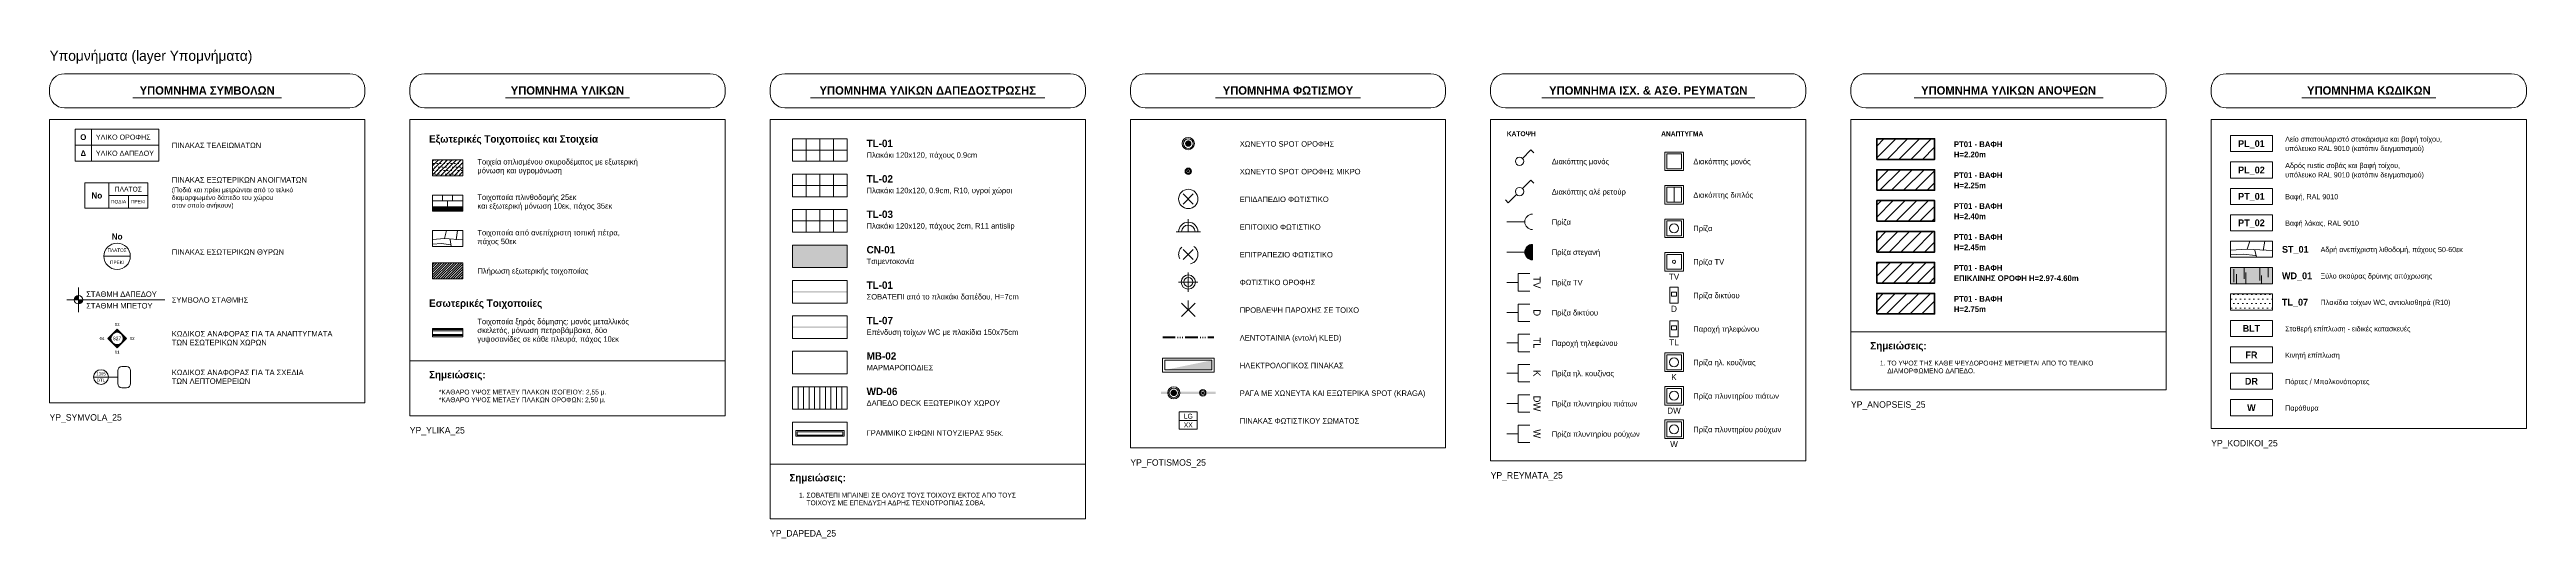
# Model space of a CAD drawing. Extents: x 0 to 269, y -106 to 0.
# Drawn here: x 23.1 to 42.35, y -9.59 to -5.8 of the extents above; entities that cross this region are included whole.
import ezdxf
from ezdxf.enums import TextEntityAlignment as Align

# ---------------------------------------------------------------- set-up
doc = ezdxf.new("R2010")
doc.units = 0
doc.linetypes.add('KIT_DASH', pattern=[0.15, 0.1, -0.05])
doc.layers.add('KIT-Οδηγίες', color=140, linetype='Continuous', plot=False)
doc.layers.add('Υπομνήματα', color=61, linetype='Continuous', lineweight=18)
doc.styles.add('KIT', font='Commissioner-Regular.ttf')
doc.styles.add('KIT-B', font='Commissioner-Bold.ttf')

# ---------------------------------------------------------------- blocks, each defined once
blk = doc.blocks.new('YP_SYMVOLA_25')
for points in [[(0.225, -1.755), (0.225, -1.7225, 0.41421356), (0.1925, -1.755)], [(0.225, -1.755), (0.225, -1.7875, 0.41421356), (0.2575, -1.755)]]:
    blk.add_hatch(color=256).paths.add_polyline_path(points)
h = blk.add_hatch(color=256)
h.paths.add_polyline_path([(0.5975, -2.055), (0.525, -1.9825), (0.4525, -2.055), (0.525, -2.1275)])
h.paths.add_polyline_path([(0.4775, -2.055, 1), (0.5725, -2.055, 1)], flags=16)
for p, q in [((0.64816, -0.1872), (1.80184, -0.1872)), ((0.2, -0.555), (0.85, -0.555)), ((0.325, -0.68), (0.325, -0.43)), ((0.46, -1.0425), (0.46, -0.8475)), ((0.46, -0.945), (0.765, -0.945)), ((0.6125, -1.0425), (0.6125, -0.945)), ((0.4225, -1.4175), (0.6275, -1.4175)), ((0.225, -1.85), (0.225, -1.66)), ((0.135, -1.755), (0.89643, -1.755)), ((0.3425, -2.355), (0.4575, -2.355)), ((0.4575, -2.355), (0.53, -2.355))]:
    blk.add_line(p, q)
for points in [[(0.115, -0.265), (2.335, -0.265, 0.41421356), (2.45, -0.15), (2.45, -0.115, 0.41421356), (2.335, 0), (0.115, 0, 0.41421356), (0, -0.115), (0, -0.15, 0.41421356)], [(0.5625, -2.4375), (0.5975, -2.4375, 0.41421356), (0.63, -2.405), (0.63, -2.305, 0.41421356), (0.5975, -2.2725), (0.5625, -2.2725, 0.41421356), (0.53, -2.305), (0.53, -2.405, 0.41421356)]]:
    blk.add_lwpolyline(points, format="xyb", close=True)
for points in [[(0, -2.555), (2.45, -2.555), (2.45, -0.355), (0, -0.355)], [(0.2, -0.68), (0.85, -0.68), (0.85, -0.43), (0.2, -0.43)], [(0.275, -1.0425), (0.765, -1.0425), (0.765, -0.8475), (0.275, -0.8475)], [(0.5975, -2.055), (0.525, -1.9825), (0.4525, -2.055), (0.525, -2.1275)]]:
    blk.add_lwpolyline(points, close=True)
for centre, radius in [((0.525, -1.4175), 0.1025), ((0.225, -1.755), 0.0325), ((0.525, -2.055), 0.0475), ((0.4, -2.355), 0.0575)]:
    blk.add_circle(centre, radius)
at = {"style": 'KIT-B'}
for s, height, p in [('ΥΠΟΜΝΗΜΑ ΣΥΜΒΟΛΩΝ', 0.065, (1.225, -0.1625)), ('No', 0.0475, (0.525, -1.2875))]:
    blk.add_text(s, height=height, dxfattribs=at).set_placement(p, align=Align.CENTER)
for s, height, style, p in [('Ο', 0.045, 'KIT-B', (0.2625, -0.4925)), ('Δ', 0.045, 'KIT-B', (0.2625, -0.6175)), ('No', 0.0475, 'KIT-B', (0.3675, -0.945)), ('ΠΛΑΤΟΣ', 0.0375, 'KIT', (0.6125, -0.89625)), ('ΠΟΔΙΑ', 0.0275, 'KIT', (0.53625, -0.99375)), ('ΠΡΕΚΙ', 0.0275, 'KIT', (0.68875, -0.99375)), ('ΠΛΑΤΟΣ', 0.02625, 'KIT', (0.525, -1.37)), ('ΠΡΕΚΙ', 0.02625, 'KIT', (0.525, -1.465)), ('04', 0.02375, 'KIT', (0.4075, -2.055)), ('827', 0.0275, 'KIT', (0.525, -2.055)), ('03', 0.02375, 'KIT', (0.525, -1.9475)), ('02', 0.02375, 'KIT', (0.6425, -2.055)), ('01', 0.02375, 'KIT', (0.525, -2.1625)), ('1305', 0.02375, 'KIT', (0.4, -2.33)), ('DTL', 0.02375, 'KIT', (0.4, -2.38))]:
    blk.add_text(s, height=height, dxfattribs=dict(style=style)).set_placement(p, align=Align.MIDDLE_CENTER)
at = {"style": 'KIT'}
for s, p in [('ΥΛΙΚΟ ΟΡΟΦΗΣ', (0.36, -0.4925)), ('ΥΛΙΚΟ ΔΑΠΕΔΟΥ', (0.36, -0.6175))]:
    blk.add_text(s, height=0.04, dxfattribs=at).set_placement(p, align=Align.MIDDLE_LEFT)
for s, height, p in [('ΠΙΝΑΚΑΣ ΤΕΛΕΙΩΜΑΤΩΝ', 0.0425, (0.95, -0.5775)), ('διαμορφωμένο δάπεδο του χώρου', 0.0375, (0.95, -0.98)), ('(Ποδιά και πρέκι μετρώνται από το τελικό', 0.0375, (0.95, -0.92)), ('ΠΙΝΑΚΑΣ ΕΞΩΤΕΡΙΚΩΝ ΑΝΟΙΓΜΑΤΩΝ', 0.0425, (0.95, -0.845)), ('στον οποίο ανήκουν)', 0.0375, (0.95, -1.04)), ('ΠΙΝΑΚΑΣ ΕΣΩΤΕΡΙΚΩΝ ΘΥΡΩΝ', 0.0425, (0.95, -1.405)), ('ΣΤΑΘΜΗ ΔΑΠΕΔΟΥ', 0.0425, (0.285, -1.7325)), ('ΣΤΑΘΜΗ ΜΠΕΤΟΥ', 0.0425, (0.285, -1.8225)), ('ΣΥΜΒΟΛΟ ΣΤΑΘΜΗΣ', 0.0425, (0.95, -1.7775)), ('ΤΩΝ ΕΣΩΤΕΡΙΚΩΝ ΧΩΡΩΝ', 0.0425, (0.95, -2.108)), ('ΚΩΔΙΚΟΣ ΑΝΑΦΟΡΑΣ ΓΙΑ ΤΑ ΑΝΑΠΤΥΓΜΑΤΑ', 0.0425, (0.95, -2.04)), ('ΚΩΔΙΚΟΣ ΑΝΑΦΟΡΑΣ ΓΙΑ ΤΑ ΣΧΕΔΙΑ', 0.0425, (0.95, -2.34)), ('ΤΩΝ ΛΕΠΤΟΜΕΡΕΙΩΝ', 0.0425, (0.95, -2.408))]:
    blk.add_text(s, height=height, dxfattribs=at).set_placement(p)
blk = doc.blocks.new('YP_YLIKA_25')
h = blk.add_hatch()
h.set_pattern_fill('ANSI31', color=252, scale=0.007874)
h.paths.add_polyline_path([(0.175, -0.7925), (0.4125, -0.7925), (0.4125, -0.6675), (0.175, -0.6675)])
h = blk.add_hatch()
h.set_pattern_fill('DOTS', color=252, scale=0.017323)
h.paths.add_polyline_path([(0.175, -0.7925), (0.4125, -0.7925), (0.4125, -0.6675), (0.175, -0.6675)])
at = {"true_color": 0xf8f6b0}
blk.add_hatch(color=256, dxfattribs=at).paths.add_polyline_path([(0.175, -1.0675), (0.4125, -1.0675), (0.4125, -1.0325), (0.175, -1.0325)])
h = blk.add_hatch()
h.set_pattern_fill('ANSI37', color=252, scale=0.0062992)
h.paths.add_polyline_path([(0.175, -1.0675), (0.4125, -1.0675), (0.4125, -1.0325), (0.175, -1.0325)])
h = blk.add_hatch()
h.set_pattern_fill('ANSI31', color=252, scale=0.0043307)
h.paths.add_polyline_path([(0.175, -1.5925), (0.4125, -1.5925), (0.4125, -1.4675), (0.175, -1.4675)])
for p, q in [((0.74313, -0.1872), (1.70687, -0.1872)), ((0.175, -1.0325), (0.4125, -1.0325)), ((0, -2.23), (2.45, -2.23))]:
    blk.add_line(p, q)
at = {"color": 252}
for p, q in [((0.25338, -0.9875), (0.25338, -0.9425)), ((0.33175, -0.9875), (0.33175, -0.9425)), ((0.175, -0.9875), (0.4125, -0.9875)), ((0.29375, -1.0325), (0.29375, -0.9875)), ((0.175, -1.9866), (0.4125, -1.9866)), ((0.175, -1.9957), (0.4125, -1.9957)), ((0.175, -2.0243), (0.4125, -2.0243)), ((0.175, -2.0334), (0.4125, -2.0334))]:
    blk.add_line(p, q, dxfattribs=at)
blk.add_lwpolyline([(0.115, -0.265), (2.335, -0.265, 0.41421356), (2.45, -0.15), (2.45, -0.115, 0.41421356), (2.335, 0), (0.115, 0, 0.41421356), (0, -0.115), (0, -0.15, 0.41421356)], format="xyb", close=True)
for points in [[(0, -2.655), (2.45, -2.655), (2.45, -0.355), (0, -0.355)], [(0.175, -0.7925), (0.4125, -0.7925), (0.4125, -0.6675), (0.175, -0.6675)], [(0.175, -1.0675), (0.4125, -1.0675), (0.4125, -0.9425), (0.175, -0.9425)], [(0.175, -1.3425), (0.4125, -1.3425), (0.4125, -1.2175), (0.175, -1.2175)], [(0.175, -1.5925), (0.4125, -1.5925), (0.4125, -1.4675), (0.175, -1.4675)], [(0.175, -2.0425), (0.4125, -2.0425), (0.4125, -1.9775), (0.175, -1.9775)]]:
    blk.add_lwpolyline(points, close=True)
for points in [[(0.175, -1.28625), (0.27, -1.28), (0.4125, -1.29)], [(0.175, -1.3225), (0.24625, -1.3175), (0.3175, -1.3275)], [(0.27, -1.28), (0.28425, -1.2175)], [(0.32225, -1.3425), (0.31275, -1.2875)], [(0.36025, -1.28875), (0.36975, -1.2175)]]:
    blk.add_lwpolyline(points, dxfattribs=at)
at = {"style": 'KIT-B'}
blk.add_text('ΥΠΟΜΝΗΜΑ ΥΛΙΚΩΝ', height=0.065, dxfattribs=at).set_placement((1.225, -0.1625), align=Align.CENTER)
for s, height, style, p in [('Εξωτερικές Τοιχοποιίες και Στοιχεία', 0.0575, 'KIT-B', (0.15, -0.535)), ('Τοιχεία οπλισμένου σκυροδέματος με εξωτερική', 0.0425, 'KIT', (0.525, -0.705)), ('μόνωση και υγρομόνωση', 0.0425, 'KIT', (0.525, -0.773)), ('Τοιχοποιία πλινθοδομής 25εκ', 0.0425, 'KIT', (0.525, -0.98)), ('και εξωτερική μόνωση 10εκ, πάχος 35εκ', 0.0425, 'KIT', (0.525, -1.048)), ('Τοιχοποιία από ανεπίχριστη τοπική πέτρα,', 0.0425, 'KIT', (0.525, -1.255)), ('πάχος 50εκ', 0.0425, 'KIT', (0.525, -1.323)), ('Πλήρωση εξωτερικής τοιχοποιίας', 0.0425, 'KIT', (0.525, -1.5525)), ('Εσωτερικές Τοιχοποιίες', 0.0575, 'KIT-B', (0.15, -1.81)), ('Τοιχοποιία ξηράς δόμησης: μονός μεταλλικός', 0.0425, 'KIT', (0.525, -1.945)), ('γυψοσανίδες σε κάθε πλευρά, πάχος 10εκ', 0.0425, 'KIT', (0.525, -2.081)), ('σκελετός, μόνωση πετροβάμβακα, δύο', 0.0425, 'KIT', (0.525, -2.013)), ('Σημειώσεις:', 0.0575, 'KIT-B', (0.15, -2.365)), ('*ΚΑΘΑΡΟ ΥΨΟΣ ΜΕΤΑΞΥ ΠΛΑΚΩΝ ΙΣΟΓΕΙΟΥ: 2,55 μ.', 0.0375, 'KIT', (0.225, -2.49)), ('*ΚΑΘΑΡΟ ΥΨΟΣ ΜΕΤΑΞΥ ΠΛΑΚΩΝ ΟΡΟΦΩΝ: 2,50 μ.', 0.0375, 'KIT', (0.225, -2.55))]:
    blk.add_text(s, height=height, dxfattribs=dict(style=style)).set_placement(p)
blk = doc.blocks.new('YP_DAPEDA_25')
at = {"true_color": 0xc8c8cb}
blk.add_hatch(color=256, dxfattribs=at).paths.add_polyline_path([(0.175, -1.505), (0.6, -1.505), (0.6, -1.33), (0.175, -1.33)])
at = {"true_color": 0xff7f00}
blk.add_hatch(color=256, dxfattribs=at).paths.add_polyline_path([(0.175, -1.69875), (0.6, -1.69875), (0.6, -1.68625), (0.175, -1.68625)])
at = {"true_color": 0xffbf00}
blk.add_hatch(color=256, dxfattribs=at).paths.add_polyline_path([(0.175, -1.97375), (0.6, -1.97375), (0.6, -1.96125), (0.175, -1.96125)])
for p, q in [((0.31498, -0.1872), (2.13502, -0.1872)), ((0, -3.03), (2.45, -3.03))]:
    blk.add_line(p, q)
at = {"color": 252}
for p, q in [((0.28125, -0.68), (0.28125, -0.505)), ((0.3875, -0.68), (0.3875, -0.505)), ((0.49375, -0.68), (0.49375, -0.505)), ((0.175, -0.5925), (0.6, -0.5925)), ((0.175, -0.8675), (0.6, -0.8675)), ((0.28125, -0.955), (0.28125, -0.78)), ((0.3875, -0.955), (0.3875, -0.78)), ((0.49375, -0.955), (0.49375, -0.78)), ((0.175, -1.1425), (0.6, -1.1425)), ((0.28125, -1.23), (0.28125, -1.055)), ((0.3875, -1.23), (0.3875, -1.055)), ((0.49375, -1.23), (0.49375, -1.055)), ((0.2175, -2.605), (0.2175, -2.43)), ((0.26, -2.605), (0.26, -2.43)), ((0.3025, -2.605), (0.3025, -2.43)), ((0.345, -2.605), (0.345, -2.43)), ((0.3875, -2.605), (0.3875, -2.43)), ((0.43, -2.605), (0.43, -2.43)), ((0.4725, -2.605), (0.4725, -2.43)), ((0.515, -2.605), (0.515, -2.43)), ((0.5575, -2.605), (0.5575, -2.43))]:
    blk.add_line(p, q, dxfattribs=at)
blk.add_lwpolyline([(0.115, -0.265), (2.335, -0.265, 0.41421356), (2.45, -0.15), (2.45, -0.115, 0.41421356), (2.335, 0), (0.115, 0, 0.41421356), (0, -0.115), (0, -0.15, 0.41421356)], format="xyb", close=True)
for points in [[(0, -3.455), (2.45, -3.455), (2.45, -0.355), (0, -0.355)], [(0.175, -0.68), (0.6, -0.68), (0.6, -0.505), (0.175, -0.505)], [(0.175, -0.955), (0.6, -0.955), (0.6, -0.78), (0.175, -0.78)], [(0.175, -1.23), (0.6, -1.23), (0.6, -1.055), (0.175, -1.055)], [(0.175, -1.505), (0.6, -1.505), (0.6, -1.33), (0.175, -1.33)], [(0.175, -1.78), (0.6, -1.78), (0.6, -1.605), (0.175, -1.605)], [(0.175, -2.055), (0.6, -2.055), (0.6, -1.88), (0.175, -1.88)], [(0.175, -2.33), (0.6, -2.33), (0.6, -2.155), (0.175, -2.155)], [(0.175, -2.605), (0.6, -2.605), (0.6, -2.43), (0.175, -2.43)], [(0.175, -2.88), (0.6, -2.88), (0.6, -2.705), (0.175, -2.705)]]:
    blk.add_lwpolyline(points, close=True)
for points in [[(0.2, -2.815), (0.575, -2.815), (0.575, -2.77), (0.2, -2.77)], [(0.21, -2.805), (0.565, -2.805), (0.565, -2.78), (0.21, -2.78)]]:
    blk.add_lwpolyline(points, close=True, dxfattribs=at)
at = {"style": 'KIT-B'}
blk.add_text('ΥΠΟΜΝΗΜΑ ΥΛΙΚΩΝ ΔΑΠΕΔΟΣΤΡΩΣΗΣ', height=0.065, dxfattribs=at).set_placement((1.225, -0.1625), align=Align.CENTER)
for s, height, style, p in [('TL-01', 0.0575, 'KIT-B', (0.75, -0.57)), ('Πλακάκι 120x120, πάχους 0.9cm', 0.0425, 'KIT', (0.75, -0.6525)), ('TL-02', 0.0575, 'KIT-B', (0.75, -0.845)), ('Πλακάκι 120x120, 0.9cm, R10, υγροί χώροι', 0.0425, 'KIT', (0.75, -0.9275)), ('TL-03', 0.0575, 'KIT-B', (0.75, -1.12)), ('CN-01', 0.0575, 'KIT-B', (0.75, -1.395)), ('Πλακάκι 120x120, πάχους 2cm, R11 antislip', 0.0425, 'KIT', (0.75, -1.2025)), ('Τσιμεντοκονία', 0.0425, 'KIT', (0.75, -1.4775)), ('TL-01', 0.0575, 'KIT-B', (0.75, -1.67)), ('ΣΟΒΑΤΕΠΙ από το πλακάκι δαπέδου, H=7cm', 0.0425, 'KIT', (0.75, -1.7525)), ('TL-07', 0.0575, 'KIT-B', (0.75, -1.945)), ('Επένδυση τοίχων WC με πλακίδια 150x75cm', 0.0425, 'KIT', (0.75, -2.0275)), ('ΜΑΡΜΑΡΟΠΟΔΙΕΣ', 0.0425, 'KIT', (0.75, -2.3025)), ('MB-02', 0.0575, 'KIT-B', (0.75, -2.22)), ('WD-06', 0.0575, 'KIT-B', (0.75, -2.495)), ('ΔΑΠΕΔΟ DECK ΕΞΩΤΕΡΙΚΟΥ ΧΩΡΟΥ', 0.0425, 'KIT', (0.75, -2.5775)), ('ΓΡΑΜΜΙΚΟ ΣΙΦΩΝΙ ΝΤΟΥΖΙΕΡΑΣ 95εκ.', 0.0425, 'KIT', (0.75, -2.81)), ('Σημειώσεις:', 0.0575, 'KIT-B', (0.15, -3.165)), ('1. ΣΟΒΑΤΕΠΙ ΜΠΑΙΝΕΙ ΣΕ ΟΛΟΥΣ ΤΟΥΣ ΤΟΙΧΟΥΣ ΕΚΤΟΣ ΑΠΟ ΤΟΥΣ', 0.0375, 'KIT', (0.225, -3.29)), ('    ΤΟΙΧΟΥΣ ΜΕ ΕΠΕΝΔΥΣΗ ΑΔΡΗΣ ΤΕΧΝΟΤΡΟΠΙΑΣ ΣΟΒΑ.', 0.0375, 'KIT', (0.225, -3.35))]:
    blk.add_text(s, height=height, dxfattribs=dict(style=style)).set_placement(p)
blk = doc.blocks.new('YP_FOTISMOS_25')
for points in [[(0.425, -0.5425, 1), (0.475, -0.5425, 1)], [(0.4395, -0.7575, 1), (0.4605, -0.7575, 1)], [(0.25, -2.055), (0.35, -2.055), (0.35, -2.04), (0.25, -2.04)], [(0.425, -2.055), (0.525, -2.055), (0.525, -2.04), (0.425, -2.04)], [(0.6, -2.055), (0.65, -2.055), (0.65, -2.04), (0.6, -2.04)], [(0.2675, -2.3), (0.6325, -2.3), (0.6325, -2.225)], [(0.2375, -2.4875), (0.6625, -2.4875), (0.6625, -2.4675), (0.2375, -2.4675)], [(0.3125, -2.4775, 1), (0.3625, -2.4775, 1)], [(0.552, -2.4775, 1), (0.573, -2.4775, 1)]]:
    blk.add_hatch(color=1).paths.add_polyline_path(points)
blk.add_line((0.66085, -0.1872), (1.78915, -0.1872))
at = {"color": 1}
for p, q in [((0.411, -1.0115), (0.489, -0.9335)), ((0.411, -0.9335), (0.489, -1.0115)), ((0.45, -1.2275), (0.45, -1.13)), ((0.355, -1.2275), (0.545, -1.2275)), ((0.411, -1.4415), (0.489, -1.3635)), ((0.411, -1.3635), (0.489, -1.4415)), ((0.375, -1.6175), (0.525, -1.6175)), ((0.45, -1.6925), (0.45, -1.5425)), ((0.3975, -1.885), (0.5025, -1.78)), ((0.3975, -1.78), (0.5025, -1.885)), ((0.45, -1.8325), (0.45, -1.76)), ((0.38, -2.6925), (0.52, -2.6925))]:
    blk.add_line(p, q, dxfattribs=at)
at = {"color": 1, "lineweight": 9}
for p, q in [((0.36875, -2.05275), (0.36875, -2.04225)), ((0.3875, -2.05275), (0.3875, -2.04225)), ((0.40625, -2.05275), (0.40625, -2.04225)), ((0.54375, -2.05275), (0.54375, -2.04225)), ((0.5625, -2.05275), (0.5625, -2.04225)), ((0.58125, -2.05275), (0.58125, -2.04225))]:
    blk.add_line(p, q, dxfattribs=at)
blk.add_lwpolyline([(0.115, -0.265), (2.335, -0.265, 0.41421356), (2.45, -0.15), (2.45, -0.115, 0.41421356), (2.335, 0), (0.115, 0, 0.41421356), (0, -0.115), (0, -0.15, 0.41421356)], format="xyb", close=True)
blk.add_lwpolyline([(0, -2.905), (2.45, -2.905), (2.45, -0.355), (0, -0.355)], close=True)
at = {"color": 1}
for points in [[(0.25, -2.3175), (0.65, -2.3175), (0.65, -2.2075), (0.25, -2.2075)], [(0.2675, -2.3), (0.6325, -2.3), (0.6325, -2.225), (0.2675, -2.225)], [(0.38, -2.76), (0.52, -2.76), (0.52, -2.625), (0.38, -2.625)]]:
    blk.add_lwpolyline(points, close=True, dxfattribs=at)
for centre, radius in [((0.45, -0.5425), 0.0475), ((0.45, -0.5425), 0.0375), ((0.45, -0.7575), 0.025), ((0.45, -0.7575), 0.0175), ((0.45, -0.9725), 0.075), ((0.45, -1.6175), 0.055), ((0.45, -1.6175), 0.035), ((0.3375, -2.4775), 0.0475), ((0.3375, -2.4775), 0.0375), ((0.5625, -2.4775), 0.025), ((0.5625, -2.4775), 0.0175)]:
    blk.add_circle(centre, radius, dxfattribs=at)
at = {"color": 1, "linetype": 'KIT_DASH', "ltscale": 0.3}
blk.add_circle((0.45, -1.4025), 0.075, dxfattribs=at)
at = {"color": 1}
for radius in [0.075, 0.0525]:
    blk.add_arc((0.45, -1.2275), radius, 0, 180, dxfattribs=at)
at = {"style": 'KIT-B'}
blk.add_text('ΥΠΟΜΝΗΜΑ ΦΩΤΙΣΜΟΥ', height=0.065, dxfattribs=at).set_placement((1.225, -0.1625), align=Align.CENTER)
at = {"style": 'KIT'}
for s, p in [('ΧΩΝΕΥΤΟ SPOT ΟΡΟΦΗΣ', (0.85, -0.56625)), ('ΧΩΝΕΥΤΟ SPOT ΟΡΟΦΗΣ ΜΙΚΡΟ', (0.85, -0.78125)), ('ΕΠΙΔΑΠΕΔΙΟ ΦΩΤΙΣΤΙΚΟ', (0.85, -0.99625)), ('ΕΠΙΤΟΙΧΙΟ ΦΩΤΙΣΤΙΚΟ', (0.85, -1.21125)), ('ΕΠΙΤΡΑΠΕΖΙΟ ΦΩΤΙΣΤΙΚΟ', (0.85, -1.42625)), ('ΦΩΤΙΣΤΙΚΟ ΟΡΟΦΗΣ', (0.85, -1.64125)), ('ΠΡΟΒΛΕΨΗ ΠΑΡΟΧΗΣ ΣΕ ΤΟΙΧΟ', (0.85, -1.85625)), ('ΛΕΝΤΟΤΑΙΝΙΑ (εντολή KLED)', (0.85, -2.07125)), ('ΗΛΕΚΤΡΟΛΟΓΙΚΟΣ ΠΙΝΑΚΑΣ', (0.85, -2.28625)), ('ΡΑΓΑ ΜΕ ΧΩΝΕΥΤΑ ΚΑΙ ΕΞΩΤΕΡΙΚΑ SPOT (KRAGA)', (0.85, -2.50125)), ('ΠΙΝΑΚΑΣ ΦΩΤΙΣΤΙΚΟΥ ΣΩΜΑΤΟΣ', (0.85, -2.71625))]:
    blk.add_text(s, height=0.0425, dxfattribs=at).set_placement(p)
at = {"color": 1, "style": 'KIT'}
for s, p in [('LG', (0.45, -2.65875)), ('XX', (0.45, -2.72625))]:
    blk.add_text(s, height=0.0375, dxfattribs=at).set_placement(p, align=Align.MIDDLE_CENTER)
blk = doc.blocks.new('YP_REYMATA_25')
blk.add_hatch(color=1).paths.add_polyline_path([(0.325, -1.385), (0.325, -1.325, 1), (0.325, -1.445)])
blk.add_line((0.397, -0.187), (2.053, -0.187))
at = {"color": 1}
for p, q in [((0.248, -0.657), (0.313, -0.592)), ((0.313, -0.592), (0.335, -0.615)), ((0.202, -0.938), (0.137, -1.003)), ((0.248, -0.892), (0.313, -0.827)), ((0.313, -0.827), (0.335, -0.85)), ((1.425, -0.997), (1.425, -0.882)), ((0.137, -1.003), (0.115, -0.98)), ((0.125, -1.15), (0.265, -1.15)), ((0.325, -1.445), (0.325, -1.325)), ((0.125, -1.385), (0.265, -1.385)), ((0.125, -1.62), (0.215, -1.62)), ((0.125, -1.855), (0.215, -1.855)), ((0.125, -2.09), (0.215, -2.09)), ((0.125, -2.325), (0.215, -2.325)), ((0.125, -2.56), (0.215, -2.56)), ((0.125, -2.795), (0.215, -2.795))]:
    blk.add_line(p, q, dxfattribs=at)
blk.add_lwpolyline([(0.115, -0.265), (2.335, -0.265, 0.414214), (2.45, -0.15), (2.45, -0.115, 0.414214), (2.335, 0), (0.115, 0, 0.414214), (0, -0.115), (0, -0.15, 0.414214)], format="xyb", close=True)
blk.add_lwpolyline([(0, -3.005), (2.45, -3.005), (2.45, -0.355), (0, -0.355)], close=True)
for points in [[(1.353, -0.752), (1.498, -0.752), (1.498, -0.608), (1.353, -0.608)], [(1.368, -0.738), (1.482, -0.738), (1.482, -0.623), (1.368, -0.623)], [(1.353, -1.012), (1.498, -1.012), (1.498, -0.867), (1.353, -0.867)], [(1.368, -0.997), (1.482, -0.997), (1.482, -0.882), (1.368, -0.882)], [(1.353, -1.272), (1.498, -1.272), (1.498, -1.128), (1.353, -1.128)], [(1.368, -1.258), (1.482, -1.258), (1.482, -1.143), (1.368, -1.143)], [(1.353, -1.533), (1.498, -1.533), (1.498, -1.388), (1.353, -1.388)], [(1.368, -1.518), (1.482, -1.518), (1.482, -1.403), (1.368, -1.403)], [(1.393, -1.782), (1.458, -1.782), (1.458, -1.657), (1.393, -1.657)], [(1.405, -1.728), (1.445, -1.728), (1.445, -1.697), (1.405, -1.697)], [(1.393, -2.042), (1.458, -2.042), (1.458, -1.918), (1.393, -1.918)], [(1.405, -1.988), (1.445, -1.988), (1.445, -1.958), (1.405, -1.958)], [(1.353, -2.313), (1.498, -2.313), (1.498, -2.167), (1.353, -2.167)], [(1.368, -2.298), (1.482, -2.298), (1.482, -2.183), (1.368, -2.183)], [(1.353, -2.573), (1.498, -2.573), (1.498, -2.428), (1.353, -2.428)], [(1.368, -2.558), (1.482, -2.558), (1.482, -2.443), (1.368, -2.443)], [(1.353, -2.833), (1.498, -2.833), (1.498, -2.688), (1.353, -2.688)], [(1.368, -2.818), (1.482, -2.818), (1.482, -2.703), (1.368, -2.703)]]:
    blk.add_lwpolyline(points, close=True, dxfattribs=at)
for points in [[(0.305, -1.552), (0.215, -1.552), (0.215, -1.688), (0.305, -1.688)], [(0.305, -1.788), (0.215, -1.788), (0.215, -1.923), (0.305, -1.923)], [(0.305, -2.023), (0.215, -2.023), (0.215, -2.158), (0.305, -2.158)], [(0.305, -2.257), (0.215, -2.257), (0.215, -2.393), (0.305, -2.393)], [(0.305, -2.493), (0.215, -2.493), (0.215, -2.628), (0.305, -2.628)], [(0.305, -2.728), (0.215, -2.728), (0.215, -2.863), (0.305, -2.863)]]:
    blk.add_lwpolyline(points, dxfattribs=at)
for centre, radius in [((0.225, -0.68), 0.0325), ((0.225, -0.915), 0.0325), ((1.425, -1.2), 0.035), ((1.425, -1.46), 0.0125), ((1.425, -2.24), 0.035), ((1.425, -2.5), 0.035), ((1.425, -2.76), 0.035)]:
    blk.add_circle(centre, radius, dxfattribs=at)
for centre in [(0.325, -1.15), (0.325, -1.385)]:
    blk.add_arc(centre, 0.06, 90, 270, dxfattribs=at)
at = {"style": 'KIT-B'}
blk.add_text('ΥΠΟΜΝΗΜΑ ΙΣΧ. & ΑΣΘ. ΡΕΥΜΑΤΩΝ', height=0.065, dxfattribs=at).set_placement((1.225, -0.163), align=Align.CENTER)
for s, height, style, p in [('ΚΑΤΟΨΗ', 0.0375, 'KIT-B', (0.125, -0.485)), ('ΑΝΑΠΤΥΓΜΑ', 0.0375, 'KIT-B', (1.325, -0.485)), ('Διακόπτης μονός', 0.0425, 'KIT', (0.475, -0.703)), ('Διακόπτης μονός', 0.0425, 'KIT', (1.575, -0.703)), ('Διακόπτης αλέ ρετούρ', 0.0425, 'KIT', (0.475, -0.938)), ('Διακόπτης διπλός', 0.0425, 'KIT', (1.575, -0.963)), ('Πρίζα', 0.0425, 'KIT', (0.475, -1.173)), ('Πρίζα', 0.0425, 'KIT', (1.575, -1.222)), ('Πρίζα στεγανή', 0.0425, 'KIT', (0.475, -1.407)), ('Πρίζα TV', 0.0425, 'KIT', (1.575, -1.482)), ('Πρίζα TV', 0.0425, 'KIT', (0.475, -1.643)), ('Πρίζα δικτύου', 0.0425, 'KIT', (1.575, -1.743)), ('Πρίζα δικτύου', 0.0425, 'KIT', (0.475, -1.877)), ('Παροχή τηλεφώνου', 0.0425, 'KIT', (0.475, -2.113)), ('Παροχή τηλεφώνου', 0.0425, 'KIT', (1.575, -2.003)), ('Πρίζα ηλ. κουζίνας', 0.0425, 'KIT', (0.475, -2.348)), ('Πρίζα ηλ. κουζίνας', 0.0425, 'KIT', (1.575, -2.263)), ('Πρίζα πλυντηρίου πιάτων', 0.0425, 'KIT', (1.575, -2.523)), ('Πρίζα πλυντηρίου πιάτων', 0.0425, 'KIT', (0.475, -2.583)), ('Πρίζα πλυντηρίου ρούχων', 0.0425, 'KIT', (0.475, -2.818)), ('Πρίζα πλυντηρίου ρούχων', 0.0425, 'KIT', (1.575, -2.783))]:
    blk.add_text(s, height=height, dxfattribs=dict(style=style)).set_placement(p)
at = {"color": 1, "style": 'KIT'}
for s, p in [('TV', (0.36, -1.62)), ('D', (0.36, -1.855)), ('TL', (0.36, -2.09)), ('K', (0.36, -2.325)), ('DW', (0.36, -2.56)), ('W', (0.36, -2.795))]:
    blk.add_text(s, height=0.055, rotation=-90, dxfattribs=at).set_placement(p, align=Align.MIDDLE_CENTER)
for s, p in [('TV', (1.425, -1.575)), ('D', (1.425, -1.825)), ('TL', (1.425, -2.085)), ('K', (1.425, -2.355)), ('DW', (1.425, -2.615)), ('W', (1.425, -2.875))]:
    blk.add_text(s, height=0.0475, dxfattribs=at).set_placement(p, align=Align.MIDDLE_CENTER)
blk = doc.blocks.new('YP_ANOPSEIS_25')
at = {"true_color": 0x7aafdf}
h = blk.add_hatch(dxfattribs=at)
h.set_pattern_fill('ANSI31', color=256, scale=0.020472)
h.paths.add_polyline_path([(0.2, -0.665), (0.65, -0.665), (0.65, -0.505), (0.2, -0.505)])
at = {"true_color": 0x93278f}
h = blk.add_hatch(dxfattribs=at)
h.set_pattern_fill('ANSI31', color=256, scale=0.020472)
h.paths.add_polyline_path([(0.2, -0.905), (0.65, -0.905), (0.65, -0.745), (0.2, -0.745)])
at = {"true_color": 0xf26722}
h = blk.add_hatch(dxfattribs=at)
h.set_pattern_fill('ANSI31', color=256, scale=0.020472)
h.paths.add_polyline_path([(0.2, -1.145), (0.65, -1.145), (0.65, -0.985), (0.2, -0.985)])
at = {"true_color": 0x0052a3}
h = blk.add_hatch(dxfattribs=at)
h.set_pattern_fill('ANSI31', color=256, scale=0.020472)
h.paths.add_polyline_path([(0.2, -1.385), (0.65, -1.385), (0.65, -1.225), (0.2, -1.225)])
at = {"true_color": 0x148aff}
h = blk.add_hatch(dxfattribs=at)
h.set_pattern_fill('ANSI31', color=256, scale=0.020472)
h.paths.add_polyline_path([(0.2, -1.625), (0.65, -1.625), (0.65, -1.465), (0.2, -1.465)])
at = {"true_color": 0xffc414}
h = blk.add_hatch(dxfattribs=at)
h.set_pattern_fill('ANSI31', color=256, scale=0.020472)
h.paths.add_polyline_path([(0.2, -1.865), (0.65, -1.865), (0.65, -1.705), (0.2, -1.705)])
for p, q in [((0.4903, -0.1872), (1.9597, -0.1872)), ((0, -2.005), (2.45, -2.005))]:
    blk.add_line(p, q)
blk.add_lwpolyline([(0.115, -0.265), (2.335, -0.265, 0.4142136), (2.45, -0.15), (2.45, -0.115, 0.4142136), (2.335, 0), (0.115, 0, 0.4142136), (0, -0.115), (0, -0.15, 0.4142136)], format="xyb", close=True)
blk.add_lwpolyline([(0, -2.455), (2.45, -2.455), (2.45, -0.355), (0, -0.355)], close=True)
at = {"lineweight": 50, "true_color": 0x7aafdf}
blk.add_lwpolyline([(0.2, -0.665), (0.65, -0.665), (0.65, -0.505), (0.2, -0.505)], close=True, dxfattribs=at)
at = {"lineweight": 50, "true_color": 0x93278f}
blk.add_lwpolyline([(0.2, -0.905), (0.65, -0.905), (0.65, -0.745), (0.2, -0.745)], close=True, dxfattribs=at)
at = {"lineweight": 50, "true_color": 0xf26722}
blk.add_lwpolyline([(0.2, -1.145), (0.65, -1.145), (0.65, -0.985), (0.2, -0.985)], close=True, dxfattribs=at)
at = {"lineweight": 50, "true_color": 0x0052a3}
blk.add_lwpolyline([(0.2, -1.385), (0.65, -1.385), (0.65, -1.225), (0.2, -1.225)], close=True, dxfattribs=at)
at = {"lineweight": 50, "true_color": 0x148aff}
blk.add_lwpolyline([(0.2, -1.625), (0.65, -1.625), (0.65, -1.465), (0.2, -1.465)], close=True, dxfattribs=at)
at = {"lineweight": 50, "true_color": 0xffc414}
blk.add_lwpolyline([(0.2, -1.865), (0.65, -1.865), (0.65, -1.705), (0.2, -1.705)], close=True, dxfattribs=at)
at = {"style": 'KIT-B'}
blk.add_text('ΥΠΟΜΝΗΜΑ ΥΛΙΚΩΝ ΑΝΟΨΕΩΝ', height=0.065, dxfattribs=at).set_placement((1.225, -0.1625), align=Align.CENTER)
for s, height, style, p in [('PT01 - ΒΑΦΗ', 0.045, 'KIT-B', (0.8, -0.57)), ('H=2.20m', 0.045, 'KIT-B', (0.8, -0.65)), ('PT01 - ΒΑΦΗ', 0.045, 'KIT-B', (0.8, -0.81)), ('H=2.25m', 0.045, 'KIT-B', (0.8, -0.89)), ('PT01 - ΒΑΦΗ', 0.045, 'KIT-B', (0.8, -1.05)), ('H=2.40m', 0.045, 'KIT-B', (0.8, -1.13)), ('PT01 - ΒΑΦΗ', 0.045, 'KIT-B', (0.8, -1.29)), ('H=2.45m', 0.045, 'KIT-B', (0.8, -1.37)), ('PT01 - ΒΑΦΗ', 0.045, 'KIT-B', (0.8, -1.53)), ('ΕΠΙΚΛΙΝΗΣ ΟΡΟΦΗ H=2.97-4.60m', 0.045, 'KIT-B', (0.8, -1.61)), ('PT01 - ΒΑΦΗ', 0.045, 'KIT-B', (0.8, -1.77)), ('H=2.75m', 0.045, 'KIT-B', (0.8, -1.85)), ('Σημειώσεις:', 0.0575, 'KIT-B', (0.15, -2.14)), ('1. ΤΟ ΥΨΟΣ ΤΗΣ ΚΑΘΕ ΨΕΥΔΟΡΟΦΗΣ ΜΕΤΡΙΕΤΑΙ ΑΠΟ ΤΟ ΤΕΛΙΚΟ', 0.0375, 'KIT', (0.225, -2.265)), ('    ΔΙΑΜΟΡΦΩΜΕΝΟ ΔΑΠΕΔΟ.', 0.0375, 'KIT', (0.225, -2.325))]:
    blk.add_text(s, height=height, dxfattribs=dict(style=style)).set_placement(p)
blk = doc.blocks.new('YP_KODIKOI_25')
at = {"true_color": 0xcdbaa5}
blk.add_hatch(color=256, dxfattribs=at).paths.add_polyline_path([(0.15, -1.63), (0.475, -1.63), (0.475, -1.505), (0.15, -1.505)])
h = blk.add_hatch()
h.set_pattern_fill('DOTS', color=252, scale=0.0220472)
h.paths.add_polyline_path([(0.15, -1.835), (0.475, -1.835), (0.475, -1.71), (0.15, -1.71)])
blk.add_line((0.70347, -0.1872), (1.74653, -0.1872))
at = {"lineweight": 5, "true_color": 0x966840}
for p, q in [((0.176, -1.6175), (0.176, -1.5175)), ((0.25725, -1.5925), (0.25725, -1.505)), ((0.3775, -1.605), (0.3775, -1.505)), ((0.4425, -1.58), (0.4425, -1.505)), ((0.1955, -1.63), (0.1955, -1.555)), ((0.27025, -1.63), (0.27025, -1.5425)), ((0.3905, -1.63), (0.3905, -1.5675))]:
    blk.add_line(p, q, dxfattribs=at)
blk.add_lwpolyline([(0.115, -0.265), (2.335, -0.265, 0.41421356), (2.45, -0.15), (2.45, -0.115, 0.41421356), (2.335, 0), (0.115, 0, 0.41421356), (0, -0.115), (0, -0.15, 0.41421356)], format="xyb", close=True)
for points in [[(0, -2.755), (2.45, -2.755), (2.45, -0.355), (0, -0.355)], [(0.15, -0.605), (0.475, -0.605), (0.475, -0.48), (0.15, -0.48)], [(0.15, -0.81), (0.475, -0.81), (0.475, -0.685), (0.15, -0.685)], [(0.15, -1.015), (0.475, -1.015), (0.475, -0.89), (0.15, -0.89)], [(0.15, -1.22), (0.475, -1.22), (0.475, -1.095), (0.15, -1.095)], [(0.15, -1.425), (0.475, -1.425), (0.475, -1.3), (0.15, -1.3)], [(0.15, -2.04), (0.475, -2.04), (0.475, -1.915), (0.15, -1.915)], [(0.15, -2.245), (0.475, -2.245), (0.475, -2.12), (0.15, -2.12)], [(0.15, -2.45), (0.475, -2.45), (0.475, -2.325), (0.15, -2.325)], [(0.15, -2.655), (0.475, -2.655), (0.475, -2.53), (0.15, -2.53)]]:
    blk.add_lwpolyline(points, close=True)
at = {"color": 252}
for points in [[(0.28, -1.3625), (0.2995, -1.3)], [(0.4035, -1.37125), (0.4165, -1.3)], [(0.15, -1.36875), (0.28, -1.3625), (0.475, -1.3725)], [(0.15, -1.405), (0.2475, -1.4), (0.345, -1.41)], [(0.3515, -1.425), (0.3385, -1.37)]]:
    blk.add_lwpolyline(points, dxfattribs=at)
for points in [[(0.15, -1.63), (0.475, -1.63), (0.475, -1.505), (0.15, -1.505)], [(0.15, -1.835), (0.475, -1.835), (0.475, -1.71), (0.15, -1.71)]]:
    blk.add_lwpolyline(points, close=True, dxfattribs=at)
at = {"style": 'KIT-B'}
blk.add_text('ΥΠΟΜΝΗΜΑ ΚΩΔΙΚΩΝ', height=0.065, dxfattribs=at).set_placement((1.225, -0.1625), align=Align.CENTER)
for s, p in [('PL_01', (0.3125, -0.5425)), ('PL_02', (0.3125, -0.7475)), ('PT_01', (0.3125, -0.9525)), ('PT_02', (0.3125, -1.1575)), ('BLT', (0.3125, -1.9775)), ('FR', (0.3125, -2.1825)), ('DR', (0.3125, -2.3875)), ('W', (0.3125, -2.5925))]:
    blk.add_text(s, height=0.0525, dxfattribs=at).set_placement(p, align=Align.MIDDLE_CENTER)
for s, height, style, p in [('Λείο σπατουλαριστό στοκάρισμα και βαφή τοίχου,', 0.04, 'KIT', (0.575, -0.5275)), ('υπόλευκο RAL 9010 (κατόπιν δειγματισμού)', 0.04, 'KIT', (0.575, -0.6)), ('Αδρός rustic σοβάς και βαφή τοίχου,', 0.04, 'KIT', (0.575, -0.7325)), ('υπόλευκο RAL 9010 (κατόπιν δειγματισμού)', 0.04, 'KIT', (0.575, -0.805)), ('Βαφή, RAL 9010', 0.04, 'KIT', (0.575, -0.975)), ('Βαφή λάκας, RAL 9010', 0.04, 'KIT', (0.575, -1.18)), ('ST_01', 0.0525, 'KIT-B', (0.55, -1.39)), ('Αδρή ανεπίχριστη λιθοδομή, πάχους 50-60εκ', 0.04, 'KIT', (0.85, -1.385)), ('WD_01', 0.0525, 'KIT-B', (0.55, -1.595)), ('Ξύλο σκούρας δρύινης απόχρωσης', 0.04, 'KIT', (0.85, -1.59)), ('TL_07', 0.0525, 'KIT-B', (0.55, -1.8)), ('Πλακίδια τοίχων WC, αντιολισθηρά (R10)', 0.04, 'KIT', (0.85, -1.795)), ('Σταθερή επίπλωση - ειδικές κατασκευές', 0.04, 'KIT', (0.575, -2)), ('Κινητή επίπλωση', 0.04, 'KIT', (0.575, -2.205)), ('Πόρτες / Μπαλκονόπορτες', 0.04, 'KIT', (0.575, -2.41)), ('Παράθυρα', 0.04, 'KIT', (0.575, -2.615))]:
    blk.add_text(s, height=height, dxfattribs=dict(style=style)).set_placement(p)

msp = doc.modelspace()

# ---------------------------------------------------------------- block references
at = {"layer": 'Υπομνήματα'}
for name, p in [('YP_SYMVOLA_25', (23.1, -5.985)), ('YP_YLIKA_25', (25.9, -5.985)), ('YP_DAPEDA_25', (28.7, -5.985)), ('YP_FOTISMOS_25', (31.5, -5.985)), ('YP_REYMATA_25', (34.3, -5.985)), ('YP_ANOPSEIS_25', (37.1, -5.985)), ('YP_KODIKOI_25', (39.9, -5.985))]:
    msp.add_blockref(name, p, dxfattribs=at)

# ---------------------------------------------------------------- texts
at = {"layer": 'KIT-Οδηγίες', "style": 'KIT'}
for s, height, p in [('Υπομνήματα (layer Υπομνήματα)', 0.08, (23.1, -5.885)), ('YP_SYMVOLA_25', 0.05, (23.1, -8.678)), ('YP_ANOPSEIS_25', 0.05, (37.1, -8.578)), ('YP_YLIKA_25', 0.05, (25.9, -8.778)), ('YP_KODIKOI_25', 0.05, (39.9, -8.878)), ('YP_FOTISMOS_25', 0.05, (31.5, -9.028)), ('YP_REYMATA_25', 0.05, (34.3, -9.128)), ('YP_DAPEDA_25', 0.05, (28.7, -9.578))]:
    msp.add_text(s, height=height, dxfattribs=at).set_placement(p)

doc.saveas('drawing.dxf')
